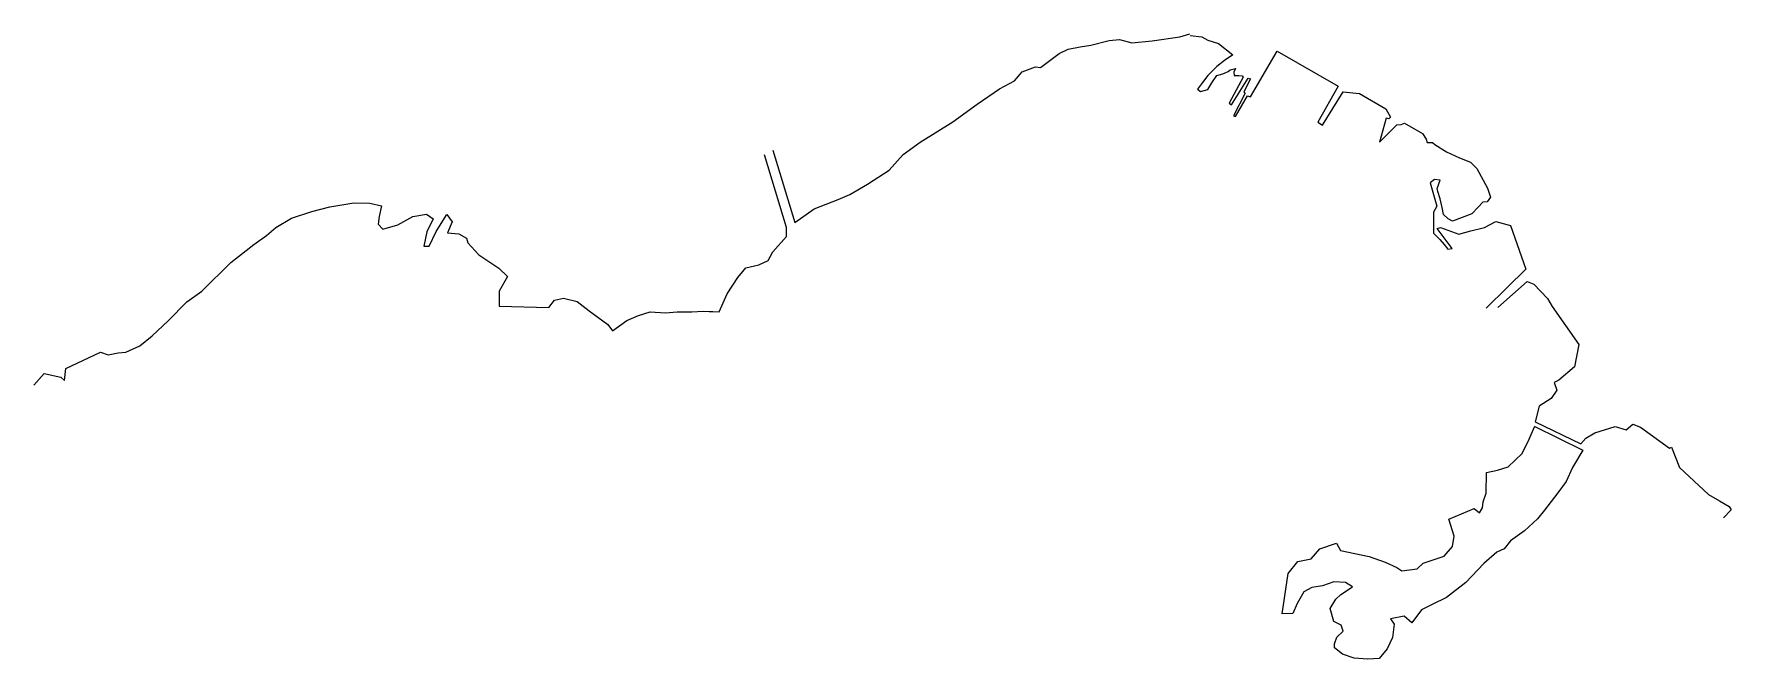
# Model space of a CAD drawing. Extents: x 4070 to 56010, y 16607 to 50270.
# Drawn here: x 11280 to 33300, y 42160 to 50270 of the extents above; entities that cross this region are included whole.
import ezdxf

# ---------------------------------------------------------------- set-up
doc = ezdxf.new("R2010")
doc.units = 0
doc.layers.get('0').update_dxf_attribs({"linetype": 'CONTINUOUS'})

msp = doc.modelspace()

# ---------------------------------------------------------------- linework, layer by layer
for p, q in [((25790.002027, 50178.932147), (26148.831315, 50230.014584)), ((26148.831315, 50230.014584), (26277.341336, 50269.532728)), ((26281.16444, 50247.896429), (26431.319788, 50233.965909)), ((26431.319788, 50233.965909), (26511.497585, 50186.909114)), ((24341.941588, 49833.298803), (24583.683793, 50016.708648)), ((24583.683793, 50016.708648), (24700.744793, 50074.043425)), ((24700.744793, 50074.043425), (24853.444232, 50100.845916)), ((24853.444232, 50100.845916), (24994.691137, 50122.551376)), ((24994.691137, 50122.551376), (25230.094434, 50183.759707)), ((25230.094434, 50183.759707), (25363.70563, 50199.096896)), ((25363.70563, 50199.096896), (25524.05461, 50153.349825)), ((25524.05461, 50153.349825), (25790.002027, 50178.932147)), ((26511.497585, 50186.909114), (26650.207309, 50143.69853)), ((26650.207309, 50143.69853), (26837.296924, 49997.412696)), ((26837.296924, 49997.412696), (26726.612457, 49926.082042)), ((27065.209669, 49455.300057), (27412.425149, 50044.779568)), ((27412.425149, 50044.779568), (28202.711668, 49590.768384)), ((24004.74932, 49661.296867), (24103.98213, 49779.723637)), ((24103.98213, 49779.723637), (24277.037949, 49842.177982)), ((24277.037949, 49842.177982), (24341.941588, 49833.298803)), ((26629.92617, 49848.393558), (26512.890015, 49732.50998)), ((26726.612457, 49926.082042), (26629.92617, 49848.393558)), ((26705.026286, 49754.240271), (26776.276768, 49781.003772)), ((26776.276768, 49781.003772), (26800.446968, 49805.199013)), ((26800.446968, 49805.199013), (26869.155296, 49820.505762)), ((26869.155296, 49820.505762), (26848.808291, 49774.674401)), ((26848.808291, 49774.674401), (26851.365059, 49730.126794)), ((23519.960348, 49358.110767), (23810.067387, 49556.825213)), ((23810.067387, 49556.825213), (24004.74932, 49661.296867)), ((26441.656505, 49638.285991), (26376.782411, 49554.247407)), ((26376.782411, 49554.247407), (26414.9654, 49521.17207)), ((26414.9654, 49521.17207), (26509.120658, 49550.49288)), ((26512.890015, 49732.50998), (26441.656505, 49638.285991)), ((26509.120658, 49550.49288), (26561.269677, 49634.525124)), ((26561.269677, 49634.525124), (26629.95718, 49731.293341)), ((26629.95718, 49731.293341), (26705.026286, 49754.240271)), ((26970.980675, 49709.819072), (26786.565718, 49369.885106)), ((26818.382229, 49350.808131), (27033.334534, 49694.575187)), ((26851.365059, 49730.126794), (26912.442665, 49730.156114)), ((26912.442665, 49730.156114), (26955.707241, 49725.085596)), ((26955.707241, 49725.085596), (26970.980675, 49709.819072)), ((27062.60275, 49686.95234), (26978.666705, 49517.626487)), ((27033.334534, 49694.575187), (27062.60275, 49686.95234)), ((28202.711668, 49590.768384), (27936.908853, 49126.066709)), ((23201.857974, 49131.375434), (23519.960348, 49358.110767)), ((26786.565718, 49369.885106), (26818.382229, 49350.808131)), ((26996.485042, 49502.361221), (26845.142443, 49205.718302)), ((26869.321479, 49196.820325), (27024.488723, 49465.462888)), ((26978.666705, 49517.626487), (26996.485042, 49502.361221)), ((27024.488723, 49465.462888), (27065.209669, 49455.300057)), ((27999.267345, 49086.640374), (28267.622937, 49519.523366)), ((28267.622937, 49519.523366), (28480.116406, 49496.716068)), ((28480.116406, 49496.716068), (28819.892909, 49299.599654)), ((22780.675044, 48863.851366), (23201.857974, 49131.375434)), ((26845.142443, 49205.718302), (26869.321479, 49196.820325)), ((27936.908853, 49126.066709), (27999.267345, 49086.640374)), ((28823.743822, 49178.687075), (28738.583104, 48865.539012)), ((28819.892909, 49299.599654), (28882.269038, 49190.17085)), ((28859.372689, 49168.52229), (28823.743822, 49178.687075)), ((28882.269038, 49190.17085), (28859.372689, 49168.52229)), ((29019.709556, 49096.052512), (29061.692041, 49113.892108)), ((29061.692041, 49113.892108), (29294.569096, 48977.819724)), ((28738.583104, 48865.539012), (28963.727545, 49090.933813)), ((28963.727545, 49090.933813), (29019.709556, 49096.052512)), ((29294.569096, 48977.819724), (29342.938057, 48906.568193)), ((29342.938057, 48906.568193), (29355.674757, 48859.48177)), ((21042.410406, 47760.575572), (20759.645537, 48701.177156)), ((20866.54336, 48763.607127), (21151.852833, 47824.282282)), ((22378.596103, 48502.132785), (22559.268712, 48704.622947)), ((22559.268712, 48704.622947), (22780.675044, 48863.851366)), ((29355.674757, 48859.48177), (29425.65236, 48862.062102)), ((29425.65236, 48862.062102), (29456.195893, 48835.349009)), ((29456.195893, 48835.349009), (29606.357642, 48739.965797)), ((29606.357642, 48739.965797), (29778.142983, 48662.412643)), ((22096.101144, 48319.956392), (22378.596103, 48502.132785)), ((29778.142983, 48662.412643), (29919.385364, 48607.754402)), ((29919.385364, 48607.754402), (30002.109516, 48523.793349)), ((30002.109516, 48523.793349), (30140.864016, 48269.310059)), ((21865.772721, 48184.904284), (22096.101144, 48319.956392)), ((29452.508394, 48379.692211), (29393.992867, 48337.660672)), ((29393.992867, 48337.660672), (29480.597823, 48034.781556)), ((29523.760467, 48374.637167), (29452.508394, 48379.692211)), ((29486.893617, 48266.431906), (29523.760467, 48374.637167)), ((29493.26687, 48225.706042), (29486.893617, 48266.431906)), ((29527.647395, 48128.991904), (29493.26687, 48225.706042)), ((30140.864016, 48269.310059), (30180.33955, 48150.9627)), ((14885.305875, 47966.180991), (15120.810221, 48024.866816)), ((15120.810221, 48024.866816), (15428.8764, 48077.223528)), ((15428.8764, 48077.223528), (15636.380208, 48076.056673)), ((15636.380208, 48076.056673), (15789.149284, 48040.487336)), ((15789.149284, 48040.487336), (15758.623282, 47901.700482)), ((21401.270066, 48002.630037), (21713.061455, 48121.177418)), ((21713.061455, 48121.177418), (21865.772721, 48184.904284)), ((29480.597823, 48034.781556), (29441.177798, 47955.848335)), ((29553.125221, 48019.54533), (29527.647395, 48128.991904)), ((29569.691292, 47929.18593), (29553.125221, 48019.54533)), ((30020.065889, 48023.603397), (29934.845909, 47937.010729)), ((30077.301385, 48087.271448), (30020.065889, 48023.603397)), ((30133.282047, 48089.845659), (30077.301385, 48087.271448)), ((30180.33955, 48150.9627), (30133.282047, 48089.845659)), ((14420.671912, 47758.416064), (14623.069963, 47878.198126)), ((14623.069963, 47878.198126), (14885.305875, 47966.180991)), ((15758.623282, 47901.700482), (15744.63871, 47803.662056)), ((15744.63871, 47803.662056), (15807.028978, 47738.764583)), ((15807.028978, 47738.764583), (16000.516383, 47793.609455)), ((16000.516383, 47793.609455), (16197.811336, 47899.380681)), ((16197.811336, 47899.380681), (16372.20533, 47930.02539)), ((16372.20533, 47930.02539), (16458.779513, 47872.779845)), ((16458.779513, 47872.779845), (16377.341586, 47702.139984)), ((16500.820511, 47706.023479), (16635.713412, 47925.068671)), ((16635.713412, 47925.068671), (16707.017918, 47833.441604)), ((16707.017918, 47833.441604), (16645.943432, 47689.548388)), ((21151.852833, 47824.282282), (21401.270066, 48002.630037)), ((29441.177798, 47955.848335), (29437.43816, 47683.468627)), ((29628.23559, 47869.395091), (29569.691292, 47929.18593)), ((29684.225691, 47842.695483), (29628.23559, 47869.395091)), ((29934.845909, 47937.010729), (29684.225691, 47842.695483)), ((30099.02572, 47757.633806), (30246.589761, 47837.895066)), ((30246.589761, 47837.895066), (30439.993762, 47785.811538)), ((30439.993762, 47785.811538), (30637.36434, 47216.985959)), ((14132.992287, 47538.007448), (14295.927526, 47656.497707)), ((14295.927526, 47656.497707), (14420.671912, 47758.416064)), ((16377.341586, 47702.139984), (16337.914974, 47516.24366)), ((16409.202727, 47515.00783), (16500.820511, 47706.023479)), ((16645.943432, 47689.548388), (16791.06456, 47678.165826)), ((16791.06456, 47678.165826), (16892.912969, 47622.202044)), ((16892.912969, 47622.202044), (16908.201146, 47558.554591)), ((20868.113758, 47442.232743), (21046.255201, 47643.461223)), ((21046.255201, 47643.461223), (21042.410406, 47760.575572)), ((29437.43816, 47683.468627), (29520.162665, 47604.59839)), ((29485.769702, 47744.587872), (29529.02518, 47758.611028)), ((29683.054842, 47487.586471), (29485.769702, 47744.587872)), ((29520.162665, 47604.59839), (29577.436665, 47538.442958)), ((29529.02518, 47758.611028), (29769.520697, 47670.913428)), ((29769.520697, 47670.913428), (29924.731414, 47714.268813)), ((29924.731414, 47714.268813), (30099.02572, 47757.633806)), ((13835.125642, 47306.131621), (14132.992287, 47538.007448)), ((16337.914974, 47516.24366), (16409.202727, 47515.00783)), ((16908.201146, 47558.554591), (17050.803661, 47403.310048)), ((17050.803661, 47403.310048), (17310.520658, 47230.304451)), ((20808.319035, 47328.903025), (20868.113758, 47442.232743)), ((29577.436665, 47538.442958), (29627.074773, 47478.647586)), ((29627.074773, 47478.647586), (29683.054842, 47487.586471)), ((13459.617607, 46934.158616), (13835.125642, 47306.131621)), ((17310.520658, 47230.304451), (17426.380662, 47120.878868)), ((20412.532044, 47111.006753), (20516.873154, 47235.818722)), ((20516.873154, 47235.818722), (20684.872054, 47274.098145)), ((20684.872054, 47274.098145), (20808.319035, 47328.903025)), ((30637.36434, 47216.985959), (30396.97003, 46980.121282)), ((13263.577167, 46795.273788), (13459.617607, 46934.158616)), ((17426.380662, 47120.878868), (17314.399079, 46933.672527)), ((17314.399079, 46933.672527), (17316.984616, 46736.341635)), ((20275.116926, 46898.336924), (20412.532044, 47111.006753)), ((30396.97003, 46980.121282), (30122.228645, 46713.960828)), ((30274.903855, 46721.679857), (30653.950202, 47059.170621)), ((30653.950202, 47059.170621), (30739.203681, 47023.5783)), ((30739.203681, 47023.5783), (30918.649913, 46836.576412)), ((13022.992447, 46549.412932), (13263.577167, 46795.273788)), ((17316.984616, 46736.341635), (17959.820022, 46721.410526)), ((17959.820022, 46721.410526), (18033.62959, 46816.932393)), ((18033.62959, 46816.932393), (18150.732755, 46839.910886)), ((18150.732755, 46839.910886), (18326.402569, 46796.720154)), ((18326.402569, 46796.720154), (18484.266477, 46678.408125)), ((20169.525709, 46664.040759), (20275.116926, 46898.336924)), ((30918.649913, 46836.576412), (30978.477148, 46733.513879)), ((30978.477148, 46733.513879), (31324.678992, 46242.411166)), ((12812.952522, 46353.221692), (13022.992447, 46549.412932)), ((18484.266477, 46678.408125), (18726.152397, 46501.580393)), ((18726.152397, 46501.580393), (18787.268177, 46418.863276)), ((18787.268177, 46418.863276), (18971.807147, 46551.36372)), ((18971.807147, 46551.36372), (19125.809908, 46617.646871)), ((19125.809908, 46617.646871), (19274.724552, 46663.55777)), ((19274.724552, 46663.55777), (19473.29157, 46652.207402)), ((19473.29157, 46652.207402), (19626.030011, 46663.747395)), ((19626.030011, 46663.747395), (19814.408938, 46665.122129)), ((19814.408938, 46665.122129), (19964.600503, 46672.841487)), ((19964.600503, 46672.841487), (20040.970722, 46667.790509)), ((20040.970722, 46667.790509), (20086.791796, 46669.088284)), ((20086.791796, 46669.088284), (20169.525709, 46664.040759)), ((12655.100093, 46221.99216), (12812.952522, 46353.221692)), ((31324.678992, 46242.411166), (31268.785951, 45950.914353)), ((11692.600082, 45928.613609), (12145.833664, 46140.224842)), ((12145.833664, 46140.224842), (12245.149804, 46105.901713)), ((12245.149804, 46105.901713), (12373.739075, 46132.71069)), ((12373.739075, 46132.71069), (12470.500954, 46140.403378)), ((12470.500954, 46140.403378), (12655.100093, 46221.99216)), ((11280.102331, 45711.927639), (11411.223468, 45863.520722)), ((11411.223468, 45863.520722), (11630.229503, 45816.531345)), ((11630.229503, 45816.531345), (11677.346004, 45775.812924)), ((11677.346004, 45775.812924), (11692.600082, 45928.613609)), ((31268.785951, 45950.914353), (31064.001132, 45778.974671)), ((31037.322357, 45646.589593), (30964.833813, 45539.634287)), ((31064.001132, 45778.974671), (31006.758357, 45745.850227)), ((31006.758357, 45745.850227), (31037.322357, 45646.589593)), ((30809.643822, 45440.268692), (30757.539467, 45236.590676)), ((30964.833813, 45539.634287), (30809.643822, 45440.268692)), ((30681.267082, 45012.532876), (30751.196634, 45172.946749)), ((30744.83216, 45183.125585), (31374.704728, 44871.649279)), ((30757.539467, 45236.590676), (31349.23587, 44950.54804)), ((31531.126933, 45094.477629), (31798.275653, 45176.088072)), ((31798.275653, 45176.088072), (31940.779451, 45134.167477)), ((31940.779451, 45134.167477), (32023.452968, 45206.762785)), ((32023.452968, 45206.762785), (32122.698229, 45169.908779)), ((32122.698229, 45169.908779), (32501.903026, 44897.752632)), ((30588.443441, 44825.375885), (30681.267082, 45012.532876)), ((31349.23587, 44950.54804), (31416.643747, 45025.681519)), ((31416.643747, 45025.681519), (31531.126933, 45094.477629)), ((30409.097571, 44652.168678), (30588.443441, 44825.375885)), ((31374.704728, 44871.649279), (31243.727417, 44646.288017)), ((32501.903026, 44897.752632), (32526.071961, 44907.948656)), ((32526.071961, 44907.948656), (32630.472982, 44647.091295)), ((30122.922609, 44310.883231), (30126.662054, 44579.453669)), ((30126.662054, 44579.453669), (30267.882265, 44608.810725)), ((30267.882265, 44608.810725), (30409.097571, 44652.168678)), ((31243.727417, 44646.288017), (31161.083445, 44462.955835)), ((32630.472982, 44647.091295), (33005.88035, 44296.026062)), ((30083.512826, 44197.577411), (30122.922609, 44310.883231)), ((31052.982302, 44316.519304), (30880.015704, 44093.674361)), ((31161.083445, 44462.955835), (31052.982302, 44316.519304)), ((33005.88035, 44296.026062), (33150.936415, 44210.83592)), ((29639.526056, 43974.566957), (29966.481854, 44112.228026)), ((29966.481854, 44112.228026), (30037.748912, 44057.537766)), ((30037.748912, 44057.537766), (30073.356136, 44121.200942)), ((30073.356136, 44121.200942), (30083.512826, 44197.577411)), ((30880.015704, 44093.674361), (30789.715784, 43979.066742)), ((33150.936415, 44210.83592), (33274.360796, 44138.361037)), ((33299.818253, 44093.829356), (33203.16349, 43993.223813)), ((33274.360796, 44138.361037), (33299.818253, 44093.829356)), ((29708.296196, 43755.676491), (29639.526056, 43974.566957)), ((30620.543844, 43823.680976), (30439.912455, 43692.470974)), ((30789.715784, 43979.066742), (30620.543844, 43823.680976)), ((27963.873436, 43590.431327), (28180.169054, 43663.116246)), ((28180.169054, 43663.116246), (28233.637755, 43567.680982)), ((29576.044574, 43494.66061), (29684.16059, 43618.193261)), ((29684.16059, 43618.193261), (29708.296196, 43755.676491)), ((30439.912455, 43692.470974), (30355.967981, 43591.86614)), ((27554.228552, 43268.137636), (27677.615574, 43424.781003)), ((27677.615574, 43424.781003), (27850.660596, 43460.526817)), ((27850.660596, 43460.526817), (27963.873436, 43590.431327)), ((28233.637755, 43567.680982), (28419.423098, 43530.878595)), ((28419.423098, 43530.878595), (28603.935477, 43491.529911)), ((28603.935477, 43491.529911), (28813.905152, 43415.283147)), ((28813.905152, 43415.283147), (28961.523522, 43346.636524)), ((29228.731374, 43330.250673), (29306.326115, 43404.124332)), ((29306.326115, 43404.124332), (29576.044574, 43494.66061)), ((30092.649136, 43400.780287), (29858.606885, 43154.976596)), ((30259.283155, 43548.531338), (30092.649136, 43400.780287)), ((30355.967981, 43591.86614), (30259.283155, 43548.531338)), ((27475.476662, 42744.917211), (27554.228552, 43268.137636)), ((28147.223653, 43161.572949), (27998.361496, 43109.293062)), ((28296.102068, 43151.480269), (28147.223653, 43161.572949)), ((28961.523522, 43346.636524), (29030.244633, 43305.945845)), ((29030.244633, 43305.945845), (29228.731374, 43330.250673)), ((27757.887644, 43032.771477), (27670.128588, 42881.24013)), ((27860.942161, 43087.569789), (27757.887644, 43032.771477)), ((27998.361496, 43109.293062), (27860.942161, 43087.569789)), ((28174.006677, 42937.5574), (28237.612364, 42997.423039)), ((28237.612364, 42997.423039), (28387.732554, 43096.801248)), ((28387.732554, 43096.801248), (28296.102068, 43151.480269)), ((29608.007046, 42957.528916), (29423.537815, 42867.041539)), ((29858.606885, 43154.976596), (29608.007046, 42957.528916)), ((27615.447887, 42750.095184), (27475.476662, 42744.917211)), ((27670.128588, 42881.24013), (27615.447887, 42750.095184)), ((28097.692731, 42817.856825), (28174.006677, 42937.5574)), ((28146.092385, 42648.58897), (28097.692731, 42817.856825)), ((29283.59465, 42798.219863), (29157.674989, 42630.120956)), ((29423.537815, 42867.041539), (29283.59465, 42798.219863)), ((28241.539247, 42600.277245), (28146.092385, 42648.58897)), ((28185.594388, 42444.946721), (28267.01027, 42520.099406)), ((28267.01027, 42520.099406), (28241.539247, 42600.277245)), ((29059.675338, 42717.889937), (28881.548599, 42680.866055)), ((28881.548599, 42680.866055), (28929.918801, 42614.705312)), ((28929.918801, 42614.705312), (28905.792245, 42439.030298)), ((29157.674989, 42630.120956), (29059.675338, 42717.889937)), ((28152.534865, 42357.094669), (28185.594388, 42444.946721)), ((28153.822033, 42303.63278), (28152.534865, 42357.094669)), ((28259.457808, 42222.231926), (28153.822033, 42303.63278)), ((28837.123166, 42291.330739), (28735.364351, 42166.52208)), ((28905.792245, 42439.030298), (28837.123166, 42291.330739)), ((28410.892704, 42171.410112), (28259.457808, 42222.231926)), ((28585.219621, 42160.063282), (28410.892704, 42171.410112)), ((28735.364351, 42166.52208), (28585.219621, 42160.063282))]:
    msp.add_line(p, q)

doc.saveas('drawing.dxf')
